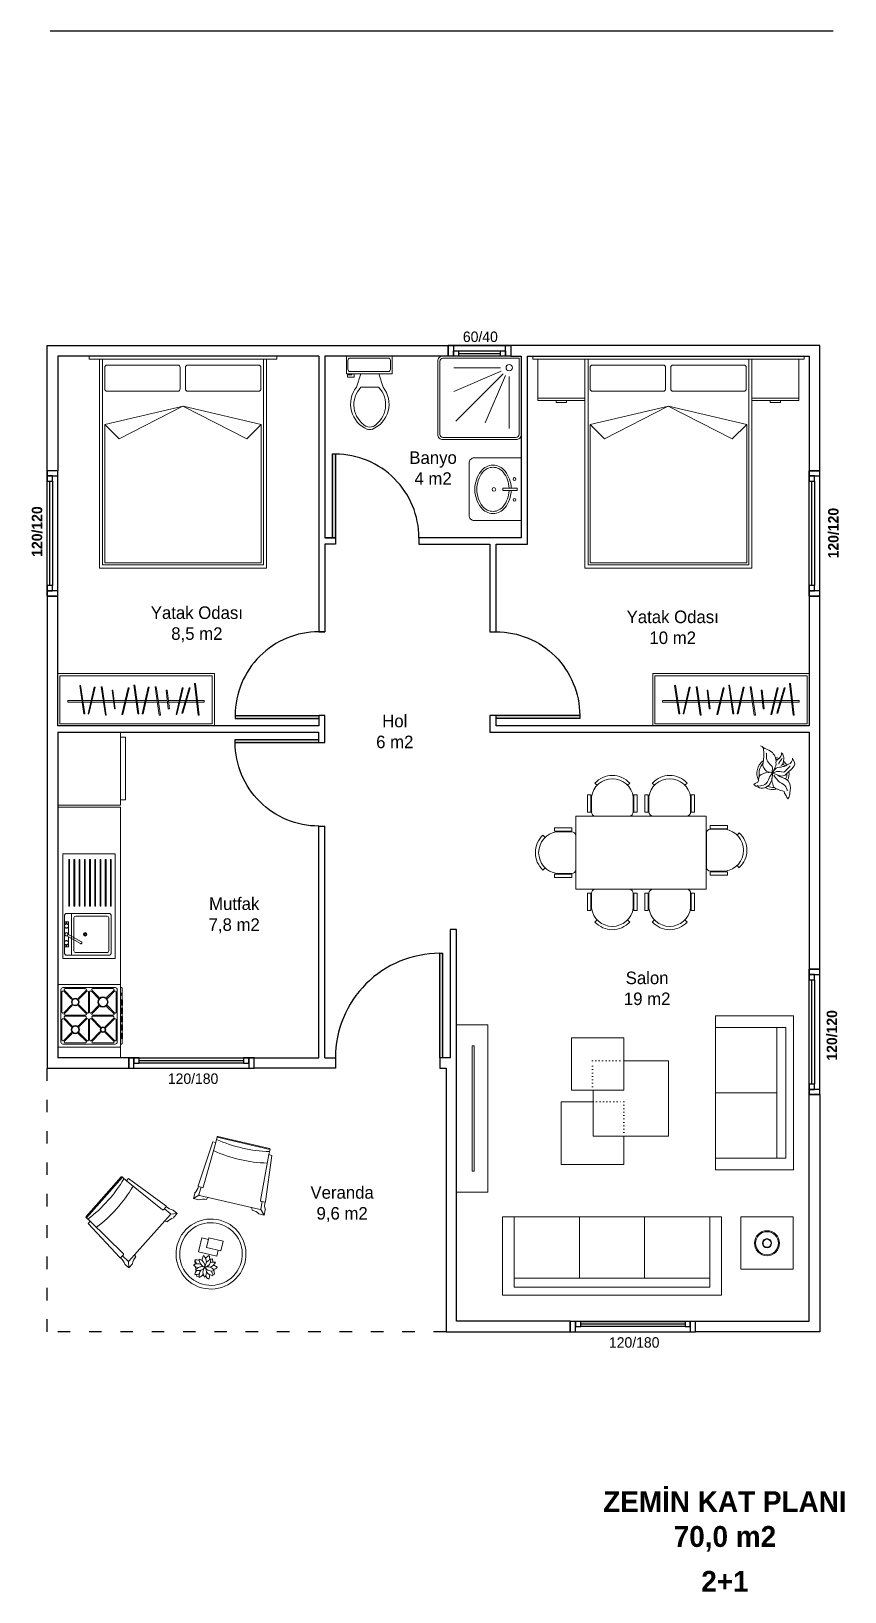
# Model space of a CAD drawing. Header units: metres. Extents: x 11927 to 12706, y 3742 to 5236.
import ezdxf

# ---------------------------------------------------------------- set-up
doc = ezdxf.new("R2010")
doc.units = ezdxf.units.M
doc.linetypes.add('ACAD_ISO03W100', pattern=[30, 12, -18])
doc.linetypes.add('DOT2', pattern=[3.175, 0, -3.175])
doc.layers.add('Kapı', color=154, linetype='Continuous', true_color=0x0c4697)
doc.layers.add('Pencere', color=141, linetype='Continuous')
doc.layers.add('Veranda', color=31, linetype='Continuous')
doc.layers.add('tefris', color=8, linetype='Continuous', lineweight=5)
doc.layers.add('tefriş', color=8, linetype='Continuous', lineweight=0)

msp = doc.modelspace()

# ---------------------------------------------------------------- texts
for s, width, insert, char_height, attachment_point in [('\\pxqc;{\\fFranklin Gothic Medium Cond|b0|i0|c162|p34;6\\fFranklin Gothic Medium Cond|b0|i0|c0|p34;0/\\fFranklin Gothic Medium Cond|b0|i0|c162|p34;4\\fFranklin Gothic Medium Cond|b0|i0|c0|p34;0}', 54.288, (12384.1, 4937.9), 10, 9), ('\\pxqc;Banyo\\P4 m2', 496.116, (12063.6, 4833.3), 12, 1), ('\\pxqc;Yatak Odası\\P8,5 m2', 496.116, (11837.3, 4684.9), 12, 1), ('\\pxqc;Yatak Odası\\P10 m2', 496.116, (12293.2, 4680.9), 12, 1), ('\\pxqc;Hol\\P6 m2', 51.298, (12249.3, 4581.2), 12, 1), ('\\pxqc;Mutfak\\P7,8 m2', 108.088, (12067.1, 4406.3), 12, 1), ('\\pxqc;Salon\\P19 m2', 108.088, (12462.7, 4335.3), 12, 1), ('\\pxqc;{\\fFranklin Gothic Medium Cond|b0|i0|c0|p34;120/180}', 54.288, (12054.6, 4237.8), 10, 1), ('\\pxqc;Veranda\\P9,6 m2', 147.072, (12151, 4129.9), 12, 1), ('\\pxqc;{\\fFranklin Gothic Medium Cond|b0|i0|c0|p34;120/180}', 54.288, (12477.2, 3985.3), 10, 1), ('\\pxqc;{\\fFranklin Gothic Medium Cond|b1|i0|c162|p34;ZEMİN KAT PLANI \\P70,0 m2}', 496.116, (12343.2, 3837.9), 20, 1), ('\\pxqc;{\\fFranklin Gothic Medium Cond|b1|i0|c162|p34;\\C252;\\c9999763;2+1}', 496.116, (12343.2, 3761.6), 20, 1)]:
    msp.add_mtext_dynamic_manual_height_columns(s, width=width, gutter_width=12.5, heights=[0], dxfattribs=dict(insert=insert, char_height=char_height, attachment_point=attachment_point))
at = {"char_height": 10, "attachment_point": 9, "rotation": 90}
for insert in [(11937.5, 4783.7), (12700.4, 4782.2), (12699, 4301.4)]:
    msp.add_mtext_dynamic_manual_height_columns('\\pxqc;{\\fFranklin Gothic Medium Cond|b1|i0|c0|p34;120/1\\fFranklin Gothic Medium Cond|b1|i0|c162|p34;2\\fFranklin Gothic Medium Cond|b1|i0|c0|p34;0}', width=54.288, gutter_width=12.5, heights=[0], dxfattribs=dict(at, insert=insert))

# ---------------------------------------------------------------- blocks, each defined once
blk = doc.blocks.new('fewfe-flat-1')
at = {"layer": 'tefriş'}
for p, q in [((-19.5, 20.3), (-19.5, -20.3)), ((6.2, 30), (-14.8, 30)), ((-14.8, 30), (-14.8, 26)), ((-14.8, 26), (6.2, 26)), ((3.5, 25.3), (-14.5, 25.3)), ((6.2, 26), (6.2, 30)), ((17.7, 18.4), (20.3, 21.1)), ((17.7, -18.4), (20.3, -21.1)), ((-14.8, -26), (6.2, -26)), ((-14.8, -30), (-14.8, -26)), ((6.2, -30), (-14.8, -30)), ((-14.5, -25.3), (-7.9, -25.3)), ((-7.9, -25.3), (3.5, -25.3)), ((6.2, -26), (6.2, -30))]:
    blk.add_line(p, q, dxfattribs=at)
for centre, radius, start, end in [((-14.5, 20.3), 5, 90, 180), ((0, 0), 25.5, 277.8799, 82.1201), ((0.9, 0), 28.6, 312.6634, 47.3366), ((-14.5, -20.3), 5, 180, 270)]:
    blk.add_arc(centre, radius, start, end, dxfattribs=at)
blk = doc.blocks.new('tyhthtyhşpoş')
at = {"layer": 'tefriş', "linetype": 'Continuous'}
for p, q in [((6913.9, 6145.3), (6913.9, 6212.8)), ((6976.4, 6154.1), (6976.4, 6212.8)), ((7038.9, 6154.1), (7038.9, 6212.8)), ((7101.4, 6212.8), (7101.4, 6145.3)), ((7101.4, 6154.1), (6913.9, 6154.1)), ((7101.4, 6145.3), (6913.9, 6145.3))]:
    blk.add_line(p, q, dxfattribs=at)
blk.add_lwpolyline([(7112.7, 6212.8), (7112.7, 6137.8), (6902.7, 6137.8), (6902.7, 6212.8)], close=True, dxfattribs=at)
blk = doc.blocks.new('tyhjkooşp')
at = {"layer": 'tefris'}
blk.add_lwpolyline([(7131.2, 6162.8), (7131.2, 6212.8), (7181.2, 6212.8), (7181.2, 6162.8), (7131.2, 6162.8)], dxfattribs=at)
for radius in [12, 11, 4.35, 3.85]:
    blk.add_circle((7156.2, 6187.5), radius, dxfattribs=at)
blk = doc.blocks.new('saksı masa')
at = {"lineweight": 0, "elevation": 51}
for points in [[(42694.8, -80314.2), (42694.8, -80310.9), (42697.5, -80310.9)], [(42704.7, -80310.9), (42705.4, -80310.9)], [(42707.5, -80310.9), (42707.7, -80310.9)], [(42711.4, -80310.9), (42711.8, -80310.9), (42711.8, -80314.1)], [(42694.8, -80321.8), (42694.8, -80321.2)], [(42696.5, -80325.8), (42694.8, -80325.8), (42694.8, -80322.4)], [(42706.8, -80325.8), (42705.2, -80325.8)], [(42711.8, -80323.9), (42711.8, -80325.8), (42709.5, -80325.8)], [(42711.8, -80316.5), (42711.8, -80319.2)], [(42711.8, -80319.9), (42711.8, -80320.9)]]:
    blk.add_lwpolyline(points, dxfattribs=at)
at = {"linetype": 'ByBlock', "lineweight": 0}
for centre, radius, start, end in [((42703.6, -80310.8, 51), 7.29, 183.7527, 264.9553), ((42695.1, -80319.1, 51), 7.91, 7.4841, 81.2239), ((42704.6, -80309.9, 51), 7.21, 160.7524, 194.4914), ((42693.4, -80318.2, 51), 11.6, 46.6486, 67.7895), ((42709.5, -80312.5, 51), 8.58, 139.3987, 188.8676), ((42710.1, -80316.5, 51), 7.29, 111.7527, 192.9553), ((42695.5, -80312.5, 51), 9.31, 6.5068, 36.8699), ((42699.6, -80311, 51), 7.91, 295.4841, 9.2239), ((42711.3, -80317.1, 51), 7.21, 88.7524, 122.4914), ((42700, -80309, 51), 11.6, 334.6486, 355.7895), ((42700.1, -80327.2, 51), 11.6, 118.6486, 139.7895), ((42695.6, -80314, 51), 7.21, 232.7524, 266.4914), ((42695.4, -80323.5, 51), 9.31, 78.5069, 108.8699), ((42699.7, -80310.2, 51), 8.58, 211.3987, 260.8676), ((42701.5, -80325.9, 51), 7.91, 79.4841, 153.2239), ((42696.3, -80315.3, 51), 7.29, 255.7527, 336.9553), ((42705.7, -80327, 51), 9.31, 150.5068, 180.8699), ((42694.4, -80318.8, 51), 8.58, 283.3987, 332.8676), ((42710.7, -80323.7, 51), 11.6, 190.6486, 211.7895), ((42696.8, -80323.8, 51), 7.21, 304.7524, 338.4914), ((42709.9, -80321.9, 51), 7.91, 151.4841, 225.2239), ((42706.7, -80324.4, 51), 7.29, 39.7527, 120.9553), ((42708.7, -80312.7, 51), 7.91, 223.4841, 297.2239), ((42698.2, -80323.6, 51), 7.29, 327.7527, 48.9553), ((42712.3, -80318.3, 51), 9.31, 222.5069, 252.8699), ((42710.3, -80322.6, 51), 8.58, 67.3987, 116.8676), ((42701, -80326.5, 51), 8.58, 355.3987, 44.8676), ((42710.7, -80312.4, 51), 11.6, 262.6486, 283.7895), ((42706, -80309.3, 51), 9.31, 294.5068, 324.8699), ((42706.5, -80325.7, 51), 7.21, 16.7524, 50.4914)]:
    blk.add_arc(centre, radius, start, end, dxfattribs=at)
blk = doc.blocks.new('sdkg')
at = {"lineweight": 0}
blk.add_lwpolyline([(-25200.4, 766.3), (-25206, 765), (-25210.2, 782.6), (-25196.9, 785.8), (-25195.4, 779.3)], dxfattribs=at)
blk.add_lwpolyline([(-25203.1, 777.5), (-25193.7, 779.7), (-25190.4, 766), (-25199.8, 763.7)], close=True, dxfattribs=at)
for major_axis in [(23.7, -23.7), (21.2, -21.2)]:
    blk.add_ellipse((-25206.7, 770.8), major_axis=major_axis, ratio=1, start_param=0.785398, end_param=7.068583, dxfattribs=at)
at = {"lineweight": 0, "xscale": -1, "rotation": 304.2121771615189}
blk.add_blockref('saksı masa', (65209.5, 10616.1, -51), dxfattribs=at)
blk = doc.blocks.new('thytyhyth')
at = {"layer": 'tefris', "extrusion": (0, 0, -1)}
for p, q in [((6625.3, 6337.1), (6611.2, 6294.9)), ((6625.3, 6337.1), (6611.2, 6294.9)), ((6628.2, 6336.4), (6616, 6293.6)), ((6628.2, 6336.4), (6616, 6293.6)), ((6628.2, 6336.4), (6625.3, 6337.1)), ((6628.2, 6336.4), (6625.3, 6337.1)), ((6628.2, 6336.4), (6629.4, 6341.7)), ((6628.2, 6336.4), (6629.4, 6341.7)), ((6680, 6329.5), (6629.3, 6341.3)), ((6680, 6329.5), (6629.3, 6341.3)), ((6679.6, 6330.6), (6630.1, 6342.1)), ((6679.6, 6330.6), (6630.1, 6342.1)), ((6678.8, 6324.7), (6670.9, 6280.9)), ((6678.8, 6324.7), (6670.9, 6280.9)), ((6681.8, 6324), (6675.8, 6279.8)), ((6681.8, 6324), (6675.8, 6279.8)), ((6678.8, 6324.7), (6680.1, 6329.9)), ((6678.8, 6324.7), (6680.1, 6329.9)), ((6678.8, 6324.7), (6681.8, 6324)), ((6678.8, 6324.7), (6681.8, 6324)), ((6503.8, 6265.4), (6537.6, 6303.3)), ((6503.8, 6265.4), (6537.6, 6303.3)), ((6504.1, 6264.2), (6538.7, 6303.1)), ((6504.1, 6264.2), (6538.7, 6303.1)), ((6542.4, 6299.7), (6538.4, 6303.3)), ((6542.4, 6299.7), (6538.4, 6303.3)), ((6542.4, 6299.7), (6544.4, 6302)), ((6542.4, 6299.7), (6544.4, 6302)), ((6542.4, 6299.7), (6577.1, 6271.8)), ((6542.4, 6299.7), (6577.1, 6271.8)), ((6544.4, 6302), (6580.3, 6275.6)), ((6544.4, 6302), (6580.3, 6275.6)), ((6611.6, 6294.1), (6615.3, 6293.2)), ((6611.6, 6294.1), (6615.3, 6293.2)), ((6614, 6293.5), (6612, 6286.4)), ((6614, 6293.5), (6612, 6286.4)), ((6580.4, 6274.7), (6577.9, 6271.9)), ((6580.4, 6274.7), (6577.9, 6271.9)), ((6606.7, 6282.6), (6607.9, 6287.6)), ((6606.7, 6282.6), (6607.9, 6287.6)), ((6612, 6286), (6606.7, 6282.6)), ((6612, 6286), (6606.7, 6282.6)), ((6606.7, 6282.6), (6611.7, 6281.5)), ((6606.7, 6282.6), (6611.7, 6281.5)), ((6612.4, 6285.7), (6670.6, 6272.2)), ((6612.4, 6285.7), (6670.6, 6272.2)), ((6672.6, 6279.9), (6671.3, 6272.6)), ((6672.6, 6279.9), (6671.3, 6272.6)), ((6675.1, 6279.3), (6671.4, 6280.2)), ((6675.1, 6279.3), (6671.4, 6280.2)), ((6507.8, 6260.9), (6503.8, 6264.5)), ((6507.8, 6260.9), (6503.8, 6264.5)), ((6507.8, 6260.9), (6505.9, 6258.7)), ((6507.8, 6260.9), (6505.9, 6258.7)), ((6507.8, 6260.9), (6539.6, 6229.7)), ((6507.8, 6260.9), (6539.6, 6229.7)), ((6584.6, 6267.4), (6544.9, 6222.8)), ((6584.6, 6267.4), (6544.9, 6222.8)), ((6578.8, 6272.9), (6584.5, 6268.2)), ((6578.8, 6272.9), (6584.5, 6268.2)), ((6584.7, 6267.8), (6591, 6268.2)), ((6584.7, 6267.8), (6591, 6268.2)), ((6591, 6268.2), (6587.2, 6271.6)), ((6591, 6268.2), (6587.2, 6271.6)), ((6591, 6268.2), (6587.6, 6264.4)), ((6591, 6268.2), (6587.6, 6264.4)), ((6674.4, 6266.9), (6669.4, 6268.1)), ((6674.4, 6266.9), (6669.4, 6268.1)), ((6671.1, 6272.2), (6674.4, 6266.9)), ((6671.1, 6272.2), (6674.4, 6266.9)), ((6674.4, 6266.9), (6675.5, 6271.9)), ((6674.4, 6266.9), (6675.5, 6271.9)), ((6505.9, 6258.7), (6536.2, 6226.1)), ((6505.9, 6258.7), (6536.2, 6226.1)), ((6537.1, 6226.1), (6539.6, 6228.9)), ((6537.1, 6226.1), (6539.6, 6228.9)), ((6538.7, 6227.9), (6544, 6222.7)), ((6538.7, 6227.9), (6544, 6222.7)), ((6544.8, 6216.3), (6541, 6219.7)), ((6544.8, 6216.3), (6541, 6219.7)), ((6544.4, 6222.6), (6544.8, 6216.3)), ((6544.4, 6222.6), (6544.8, 6216.3)), ((6544.8, 6216.3), (6548.2, 6220.1)), ((6544.8, 6216.3), (6548.2, 6220.1))]:
    blk.add_line(p, q, dxfattribs=at)
for centre, radius, start, end in [((-6683.7, 6460.6), 133.1, 271.814, 294.342), ((-6683.7, 6460.6), 133.1, 271.814, 294.342), ((-6630, 6341.5), 0.6, 13.078, 103.078), ((-6630, 6341.5), 0.6, 13.078, 103.078), ((-6681.2, 6449.6), 133.1, 271.6332, 294.5228), ((-6681.2, 6449.6), 133.1, 271.6332, 294.5228), ((-6679.5, 6330.1), 0.6, 103.078, 193.078), ((-6679.5, 6330.1), 0.6, 103.078, 193.078), ((-6425.4, 6369.2), 133.1, 210.4292, 232.9573), ((-6425.4, 6369.2), 133.1, 210.4292, 232.9573), ((-6433.9, 6361.6), 133.1, 210.2484, 233.1381), ((-6433.9, 6361.6), 133.1, 210.2484, 233.1381), ((-6538, 6302.9), 0.6, 41.6933, 131.6933), ((-6538, 6302.9), 0.6, 41.6933, 131.6933), ((-6597.6, 6297.5), 14.2, 193.5555, 223.795), ((-6597.6, 6297.5), 14.2, 193.5555, 223.795), ((-6611.7, 6294.7), 0.6, 283.078, 18.4633), ((-6611.7, 6294.7), 0.6, 283.078, 18.4633), ((-6615.4, 6293.8), 0.6, 195.9303, 283.078), ((-6615.4, 6293.8), 0.6, 195.9303, 283.078), ((-6580, 6275.1), 0.6, 126.308, 221.6933), ((-6580, 6275.1), 0.6, 126.308, 221.6933), ((-6589.9, 6285.6), 14.2, 280.9763, 311.2158), ((-6589.9, 6285.6), 14.2, 280.9763, 311.2158), ((-6616, 6267.9), 14.2, 72.3611, 102.6005), ((-6616, 6267.9), 14.2, 72.3611, 102.6005), ((-6612.6, 6286.3), 0.6, 283.078, 15.9303), ((-6612.6, 6286.3), 0.6, 283.078, 15.9303), ((-6621.8, 6280.8), 2.91, 21.1105, 78.8701), ((-6621.8, 6280.8), 2.91, 21.1105, 78.8701), ((-6671.5, 6280.8), 0.6, 283.078, 10.2257), ((-6671.5, 6280.8), 0.6, 283.078, 10.2257), ((-6689.1, 6276.2), 14.2, 342.3611, 12.6005), ((-6689.1, 6276.2), 14.2, 342.3611, 12.6005), ((-6675.2, 6279.9), 0.6, 187.6928, 283.078), ((-6675.2, 6279.9), 0.6, 187.6928, 283.078), ((-6504.2, 6265), 0.6, 311.6933, 41.6933), ((-6504.2, 6265), 0.6, 311.6933, 41.6933), ((-6577.5, 6272.3), 0.6, 221.6933, 308.8409), ((-6577.5, 6272.3), 0.6, 221.6933, 308.8409), ((-6579.7, 6258), 2.91, 65.9012, 123.6608), ((-6579.7, 6258), 2.91, 65.9012, 123.6608), ((-6591.9, 6250.8), 14.2, 42.1708, 72.4102), ((-6591.9, 6250.8), 14.2, 42.1708, 72.4102), ((-6584.1, 6267.8), 0.6, 128.8409, 221.6933), ((-6584.1, 6267.8), 0.6, 128.8409, 221.6933), ((-6660, 6271.9), 2.91, 127.286, 185.0455), ((-6660, 6271.9), 2.91, 127.286, 185.0455), ((-6659.6, 6257.8), 14.2, 103.5555, 133.795), ((-6659.6, 6257.8), 14.2, 103.5555, 133.795), ((-6670.7, 6272.7), 0.6, 190.2257, 283.078), ((-6670.7, 6272.7), 0.6, 190.2257, 283.078), ((-6539.1, 6229.3), 0.6, 134.5456, 221.6933), ((-6539.1, 6229.3), 0.6, 134.5456, 221.6933), ((-6536.6, 6226.5), 0.6, 221.6933, 317.0785), ((-6536.6, 6226.5), 0.6, 221.6933, 317.0785), ((-6527.4, 6215.4), 14.2, 132.1708, 162.4102), ((-6527.4, 6215.4), 14.2, 132.1708, 162.4102), ((-6544.4, 6223.2), 0.6, 221.6933, 314.5456), ((-6544.4, 6223.2), 0.6, 221.6933, 314.5456), ((-6562.1, 6217.4), 14.2, 10.9763, 41.2158), ((-6562.1, 6217.4), 14.2, 10.9763, 41.2158), ((-6553.6, 6228.7), 2.91, 319.7258, 17.4853), ((-6553.6, 6228.7), 2.91, 319.7258, 17.4853)]:
    blk.add_arc(centre, radius, start, end, dxfattribs=at)
at = {"layer": 'tefris', "rotation": 62.92761273598358}
blk.add_blockref('sdkg', (18781.8, 28323.6), dxfattribs=at)
blk = doc.blocks.new('RFSF')
for p, q in [((-10764.3, -3549.5), (-10764.3, -3539.5)), ((-10644.3, -3549.5), (-10644.3, -3539.5))]:
    blk.add_line(p, q)
at = {"layer": 'Pencere'}
for p, q in [((-10754.3, -3539.5), (-10654.3, -3539.5)), ((-10759.3, -3549.5), (-10649.3, -3549.5)), ((-10754.3, -3542), (-10654.3, -3542)), ((-10654.3, -3544.5), (-10754.3, -3544.5))]:
    blk.add_line(p, q, dxfattribs=at)
for points in [[(-10764.3, -3549.5), (-10759.3, -3549.5), (-10759.3, -3539.5), (-10764.3, -3539.5), (-10764.3, -3549.5)], [(-10759.3, -3539.5), (-10759.3, -3544.5), (-10754.3, -3544.5), (-10754.3, -3539.5), (-10759.3, -3539.5)], [(-10654.3, -3539.5), (-10654.3, -3544.5), (-10649.3, -3544.5), (-10649.3, -3539.5), (-10654.3, -3539.5)], [(-10649.3, -3549.5), (-10644.3, -3549.5), (-10644.3, -3539.5), (-10649.3, -3539.5), (-10649.3, -3549.5)]]:
    blk.add_lwpolyline(points, dxfattribs=at)
blk = doc.blocks.new('rt2h2h2ythty')
at = {"layer": 'Pencere'}
for p, q in [((4849.9, 5530.2), (4899.9, 5530.2)), ((4854.9, 5525.2), (4894.9, 5525.2)), ((4854.9, 5522.7), (4894.9, 5522.7)), ((4894.9, 5520.2), (4854.9, 5520.2))]:
    blk.add_line(p, q, dxfattribs=at)
for points in [[(4844.9, 5530.2), (4849.9, 5530.2), (4849.9, 5520.2), (4844.9, 5520.2), (4844.9, 5530.2)], [(4899.9, 5530.2), (4904.9, 5530.2), (4904.9, 5520.2), (4899.9, 5520.2), (4899.9, 5530.2)], [(4849.9, 5520.2), (4849.9, 5525.2), (4854.9, 5525.2), (4854.9, 5520.2), (4849.9, 5520.2)], [(4894.9, 5520.2), (4894.9, 5525.2), (4899.9, 5525.2), (4899.9, 5520.2), (4894.9, 5520.2)]]:
    blk.add_lwpolyline(points, dxfattribs=at)

# ---------------------------------------------------------------- hatches: boundary and pattern name
at = {"layer": 'Kapı', "transparency": 33554636}
h = msp.add_hatch(color=256, dxfattribs=at)
h.dxf.hatch_style = 1
h.paths.add_polyline_path([(12202.1, 4580.6), (12122.1, 4580.6), (12122.1, 4577.6), (12202.1, 4577.6)])
h.paths.add_polyline_path([(12202.1, 4557.6), (12122.1, 4557.6), (12122.1, 4554.6), (12202.1, 4554.6)])
h.paths.add_polyline_path([(12452.1, 4580.6), (12372.1, 4580.6), (12372.1, 4577.6), (12452.1, 4577.6)])
h.paths.add_polyline_path([(12321.1, 4352.8), (12318.1, 4352.8), (12318.1, 4252.8), (12321.1, 4252.8)])
h.paths.add_polyline_path([(12218.1, 4830.6), (12215.1, 4830.6), (12215.1, 4750.6), (12218.1, 4750.6)])

# ---------------------------------------------------------------- linework, layer by layer
for p, q in [((12695, 5235.5), (11944.8, 5235.5)), ((11942.1, 4814.8), (11942.1, 4934.6)), ((11942.1, 4934.6), (12326.1, 4934.6)), ((12326.1, 4934.6), (12326.1, 4924.6)), ((12386.1, 4934.6), (12326.1, 4934.6)), ((12202.1, 4924.6), (11952.1, 4924.6)), ((11952.1, 4924.6), (11952.1, 4814.8)), ((12202.1, 4924.6), (12202.1, 4660.6)), ((12208.1, 4924.6), (12208.1, 4750.6)), ((12326.1, 4924.6), (12208.1, 4924.6)), ((12208.1, 4924.6), (12208.1, 4750.6)), ((12386.1, 4924.6), (12326.1, 4924.6)), ((11952.1, 4814.8), (11942.1, 4814.8)), ((11942.1, 4694.8), (11942.1, 4814.8)), ((11952.1, 4694.8), (11952.1, 4814.8)), ((12672.1, 4694.8), (12672.1, 4814.8)), ((12682.1, 4694.8), (12682.1, 4814.8)), ((12218.1, 4750.6), (12208.1, 4750.6)), ((12208.1, 4750.6), (12218.1, 4750.6)), ((12208.1, 4744.6), (12208.1, 4660.6)), ((12218.1, 4744.6), (12208.1, 4744.6)), ((12218.1, 4744.6), (12208.1, 4744.6)), ((12208.1, 4744.6), (12208.1, 4660.6)), ((12218.1, 4750.6), (12218.1, 4744.6)), ((12218.1, 4750.6), (12218.1, 4744.6)), ((11952.1, 4694.8), (11942.1, 4694.8)), ((11942.1, 4694.8), (11942.1, 4242.8)), ((11952.1, 4570.6), (11952.1, 4694.8)), ((12682.1, 4694.8), (12672.1, 4694.8)), ((12672.1, 4694.8), (12672.1, 4570.6)), ((12682.1, 4570.6), (12682.1, 4694.8)), ((12202.1, 4660.6), (12208.1, 4660.6)), ((12208.1, 4660.6), (12202.1, 4660.6)), ((12208.1, 4580.6), (12202.1, 4580.6)), ((12202.1, 4580.6), (12202.1, 4570.6)), ((12208.1, 4570.6), (12208.1, 4580.6)), ((12372.1, 4580.6), (12366.1, 4580.6)), ((12366.1, 4580.6), (12366.1, 4570.6)), ((12372.1, 4570.6), (12372.1, 4580.6)), ((12202.1, 4570.6), (11952.1, 4570.6)), ((11952.1, 4564.6), (12202.1, 4564.6)), ((12202.1, 4554.6), (12202.1, 4564.6)), ((12208.1, 4554.6), (12208.1, 4570.6)), ((12366.1, 4570.6), (12366.1, 4564.6)), ((12366.1, 4564.6), (12672.1, 4564.6)), ((12672.1, 4570.6), (12372.1, 4570.6)), ((12672.1, 4564.6), (12672.1, 4337.6)), ((12682.1, 4337.6), (12682.1, 4570.6)), ((12202.1, 4554.6), (12208.1, 4554.6)), ((12202.1, 4252.8), (12202.1, 4474.6)), ((12202.1, 4474.6), (12208.1, 4474.6)), ((12208.1, 4252.8), (12208.1, 4474.6)), ((12672.1, 4337.6), (12682.1, 4337.6)), ((12672.1, 4217.6), (12672.1, 4337.6)), ((12682.1, 4217.6), (12682.1, 4337.6)), ((11942.1, 4242.8), (12020.1, 4242.8)), ((12020.1, 4252.8), (11952.1, 4252.8)), ((12020.1, 4242.8), (12020.1, 4252.8)), ((12020.1, 4252.8), (12140.1, 4252.8)), ((12020.1, 4242.8), (12140.1, 4242.8)), ((12443.1, 4000.6), (12563.1, 4000.6)), ((12443.1, 3990.6), (12563.1, 3990.6))]:
    msp.add_line(p, q)
for points in [[(12682.1, 4814.8), (12682.1, 4934.6), (12386.1, 4934.6), (12386.1, 4924.6), (12396.1, 4924.6), (12396.1, 4750.6), (12298.1, 4750.6), (12298.1, 4744.6), (12366.1, 4744.6), (12366.1, 4660.6), (12372.1, 4660.6), (12372.1, 4744.6), (12402.1, 4744.6), (12402.1, 4924.6), (12672.1, 4924.6), (12672.1, 4814.8), (12682.1, 4814.8)], [(11952.1, 4564.6), (11952.1, 4252.8)], [(12140.1, 4252.8), (12202.1, 4252.8)], [(12208.1, 4252.8), (12218.1, 4252.8), (12218.1, 4242.8), (12140.1, 4242.8), (12140.1, 4252.8)], [(12563.1, 4000.6), (12672.1, 4000.6), (12672.1, 4217.6), (12682.1, 4217.6), (12682.1, 3990.6), (12563.1, 3990.6), (12563.1, 4000.6)]]:
    msp.add_lwpolyline(points)
msp.add_lwpolyline([(12324.1, 3990.6), (12443.1, 3990.6), (12443.1, 4000.6), (12334.1, 4000.6), (12334.1, 4315.6), (12334.1, 4375.6), (12328.1, 4375.6), (12328.1, 4252.8), (12318.1, 4252.8), (12318.1, 4242.8), (12324.1, 4242.8)], close=True)
at = {"layer": 'Kapı'}
for p, q in [((12218.1, 4830.6), (12215.1, 4830.6)), ((12122.1, 4580.6), (12122.1, 4577.6)), ((12452.1, 4580.6), (12452.1, 4577.6)), ((12122.1, 4554.6), (12122.1, 4557.6)), ((12318.1, 4352.8), (12321.1, 4352.8))]:
    msp.add_line(p, q, dxfattribs=at)
for points in [[(12215.1, 4830.6), (12215.1, 4750.6)], [(12122.1, 4577.6), (12202.1, 4577.6)], [(12452.1, 4577.6), (12372.1, 4577.6)], [(12122.1, 4557.6), (12202.1, 4557.6)], [(12321.1, 4252.8), (12321.1, 4352.8)]]:
    msp.add_lwpolyline(points, dxfattribs=at)
for points in [[(12298.1, 4750.6, 0.414214), (12218.1, 4830.6), (12218.1, 4750.6)], [(12202.1, 4660.6, 0.414214), (12122.1, 4580.6), (12202.1, 4580.6)], [(12372.1, 4660.6, -0.414214), (12452.1, 4580.6), (12372.1, 4580.6)], [(12202.1, 4474.6, -0.414214), (12122.1, 4554.6), (12202.1, 4554.6)], [(12318.1, 4252.8), (12318.1, 4352.8, 0.414214), (12218.1, 4252.8)]]:
    msp.add_lwpolyline(points, format="xyb", dxfattribs=at)
at = {"layer": 'tefris'}
for p, q in [((12067.1, 4916), (11999.4, 4916)), ((12144.4, 4916), (12076.6, 4916)), ((12270.8, 4911.9), (12270.8, 4920.4)), ((12532.1, 4916), (12464.4, 4916)), ((12609.4, 4916), (12541.6, 4916)), ((11997.1, 4913.7), (11997.1, 4893.2)), ((12069.4, 4893.2), (12069.4, 4913.7)), ((12074.4, 4913.7), (12074.4, 4893.2)), ((12146.6, 4893.2), (12146.6, 4913.7)), ((12229.6, 4906.5), (12233.9, 4906.5)), ((12229.6, 4904.4), (12229.6, 4906.5)), ((12236.1, 4904.4), (12229.6, 4904.4)), ((12233.9, 4906.5), (12233.9, 4907.6)), ((12236.1, 4907.6), (12236.1, 4904.4)), ((12242.5, 4907.6), (12238.2, 4894.7)), ((12259.6, 4907.6), (12263.9, 4894.7)), ((12462.1, 4913.7), (12462.1, 4893.2)), ((12534.4, 4893.2), (12534.4, 4913.7)), ((12539.4, 4913.7), (12539.4, 4893.2)), ((12611.6, 4893.2), (12611.6, 4913.7)), ((11999.4, 4891), (12067.1, 4891)), ((12076.6, 4891), (12144.4, 4891)), ((12259.6, 4894.7), (12242.5, 4894.7)), ((12464.4, 4891), (12532.1, 4891)), ((12541.6, 4891), (12609.4, 4891)), ((12072.2, 4876.7), (11997.1, 4859.1)), ((12071.8, 4876.6), (12011, 4845.2)), ((12133.2, 4845.2), (12071.8, 4876.6)), ((12147.1, 4859.1), (12072.2, 4876.7)), ((12434.6, 4880.1), (12439.6, 4880.1)), ((12537.2, 4876.7), (12462.1, 4859.1)), ((12536.8, 4876.6), (12476, 4845.2)), ((12598.2, 4845.2), (12536.8, 4876.6)), ((12612.1, 4859.1), (12537.2, 4876.7)), ((12639.6, 4880.1), (12644.6, 4880.1)), ((12011, 4845.2), (11997.1, 4859.1)), ((11997.1, 4859.1), (11997.1, 4726.6)), ((12147.1, 4859.1), (12133.2, 4845.2)), ((12147.1, 4726.6), (12147.1, 4859.1)), ((12476, 4845.2), (12462.1, 4859.1)), ((12462.1, 4859.1), (12462.1, 4726.6)), ((12612.1, 4859.1), (12598.2, 4845.2)), ((12612.1, 4726.6), (12612.1, 4859.1)), ((11997.1, 4726.6), (12147.1, 4726.6)), ((12462.1, 4726.6), (12612.1, 4726.6)), ((12658, 4535.4), (12656.1, 4539.5)), ((11957.1, 4448), (11958.1, 4448)), ((11957.1, 4348), (11957.1, 4448)), ((11957.1, 4448), (12007.1, 4448)), ((11962.6, 4397.9), (11962.6, 4442.6)), ((11962.6, 4442.6), (11963.4, 4442.6)), ((11963.4, 4442.6), (11963.4, 4397.9)), ((11967.6, 4397.9), (11967.6, 4442.6)), ((11967.6, 4442.6), (11968.4, 4442.6)), ((11968.4, 4442.6), (11968.4, 4397.9)), ((11972.6, 4397.9), (11972.6, 4442.6)), ((11972.6, 4442.6), (11973.4, 4442.6)), ((11973.4, 4442.6), (11973.4, 4397.9)), ((11977.6, 4397.9), (11977.6, 4442.6)), ((11977.6, 4442.6), (11978.4, 4442.6)), ((11978.4, 4442.6), (11978.4, 4397.9)), ((11982.6, 4397.9), (11982.6, 4442.6)), ((11982.6, 4442.6), (11983.4, 4442.6)), ((11983.4, 4442.6), (11983.4, 4397.9)), ((11987.6, 4397.9), (11987.6, 4442.6)), ((11987.6, 4442.6), (11988.4, 4442.6)), ((11988.4, 4442.6), (11988.4, 4397.9)), ((11992.6, 4397.9), (11992.6, 4442.6)), ((11992.6, 4442.6), (11993.4, 4442.6)), ((11993.4, 4442.6), (11993.4, 4397.9)), ((11997.6, 4397.9), (11997.6, 4442.6)), ((11997.6, 4442.6), (11998.4, 4442.6)), ((11998.4, 4442.6), (11998.4, 4397.9)), ((12002.6, 4397.9), (12002.6, 4442.6)), ((12002.6, 4442.6), (12003.4, 4442.6)), ((12003.4, 4442.6), (12003.4, 4397.9)), ((12007.1, 4448), (12007.1, 4348)), ((11963.4, 4397.9), (11962.6, 4397.9)), ((11968.4, 4397.9), (11967.6, 4397.9)), ((11973.4, 4397.9), (11972.6, 4397.9)), ((11978.4, 4397.9), (11977.6, 4397.9)), ((11983.4, 4397.9), (11982.6, 4397.9)), ((11988.4, 4397.9), (11987.6, 4397.9)), ((11993.4, 4397.9), (11992.6, 4397.9)), ((11998.4, 4397.9), (11997.6, 4397.9)), ((12003.4, 4397.9), (12002.6, 4397.9)), ((11958.4, 4388.5), (11958.4, 4353.5)), ((11962.4, 4383), (11958.4, 4383)), ((11958.4, 4383), (11958.4, 4359)), ((11959.9, 4380.8), (11959.9, 4382)), ((11959.9, 4382), (11960.9, 4382)), ((12000.9, 4391), (11960.9, 4391)), ((11960.9, 4382), (11960.9, 4380.8)), ((11962.4, 4371), (11962.4, 4383)), ((11965.1, 4391), (11965.1, 4351)), ((11967.6, 4386.8), (11967.6, 4355.1)), ((11999.3, 4388.5), (11969.3, 4388.5)), ((12000.9, 4355.1), (12000.9, 4386.8)), ((12003.4, 4353.5), (12003.4, 4388.5)), ((11973.8, 4362.1), (11960.9, 4369.5)), ((11961.9, 4371.3), (11974.8, 4363.8)), ((11962.4, 4359), (11962.4, 4368.7)), ((12007.1, 4348), (11957.1, 4348)), ((11958.4, 4359), (11962.4, 4359)), ((11959.9, 4361.1), (11959.9, 4360)), ((11959.9, 4360), (11960.9, 4360)), ((11960.9, 4360), (11960.9, 4361.1)), ((11960.9, 4351), (12000.9, 4351)), ((11969.3, 4353.5), (11999.3, 4353.5)), ((12007.1, 4348), (12007.1, 4349)), ((11952.1, 4322.5), (11952.6, 4323)), ((11952.1, 4263.5), (11952.1, 4322.5)), ((11952.6, 4323), (12011.6, 4323)), ((11955.1, 4268), (11955.1, 4318)), ((11957.1, 4320), (12007.1, 4320)), ((11959.2, 4319), (11978.5, 4319)), ((11985.7, 4319), (12005, 4319)), ((12009.1, 4268), (12009.1, 4318)), ((12011.6, 4323), (12012.1, 4322.5)), ((12012.1, 4263.5), (12012.1, 4322.5)), ((12012.1, 4320), (12013.2, 4320)), ((12013.7, 4319.5), (12013.2, 4320)), ((12013.7, 4308.3), (12013.7, 4319.5)), ((11956.1, 4296.6), (11956.1, 4315.8)), ((11965.3, 4309), (11957.8, 4316.5)), ((11965.3, 4303.4), (11957.8, 4295.9)), ((11966, 4309.7), (11958.5, 4317.3)), ((11966, 4302.7), (11958.5, 4295.2)), ((11966, 4309.7), (11965.3, 4309)), ((11966, 4302.7), (11965.3, 4303.4)), ((11979.2, 4317.3), (11971.7, 4309.7)), ((11972.4, 4309), (11971.7, 4309.7)), ((11972.4, 4303.4), (11971.7, 4302.7)), ((11979.2, 4295.2), (11971.7, 4302.7)), ((11979.9, 4316.5), (11972.4, 4309)), ((11979.9, 4295.9), (11972.4, 4303.4)), ((11981.6, 4296.6), (11981.6, 4315.8)), ((11982.6, 4296.6), (11982.6, 4315.8)), ((11991.1, 4309.7), (11984.3, 4316.5)), ((11984.3, 4295.9), (11991.1, 4302.7)), ((11991.8, 4310.5), (11985, 4317.3)), ((11991.1, 4309.7), (11991.8, 4310.5)), ((11991.8, 4302), (11991.1, 4302.7)), ((11998.9, 4310.5), (12005.7, 4317.3)), ((11999.6, 4309.7), (11998.9, 4310.5)), ((11998.9, 4302), (11999.6, 4302.7)), ((11999.6, 4309.7), (12006.4, 4316.5)), ((12006.4, 4295.9), (11999.6, 4302.7)), ((12008.1, 4296.6), (12008.1, 4315.8)), ((12012.1, 4314.8), (12013.2, 4314.8)), ((12012.1, 4312.8), (12013.2, 4312.8)), ((12012.1, 4308.3), (12014.1, 4308.3)), ((12012.1, 4303.3), (12014.1, 4303.3)), ((12012.6, 4303.3), (12012.6, 4308.3)), ((12013.1, 4303.3), (12013.1, 4308.3)), ((12013.2, 4312.8), (12013.2, 4314.8)), ((12013.7, 4300.3), (12013.7, 4303.3)), ((12014.1, 4303.3), (12014.1, 4308.3)), ((11956.1, 4270.1), (11956.1, 4289.3)), ((11957.8, 4290), (11965.3, 4282.5)), ((11958.5, 4290.8), (11966, 4283.2)), ((11959.2, 4293.5), (11978.5, 4293.5)), ((11959.2, 4292.5), (11978.5, 4292.5)), ((11971.7, 4283.2), (11979.2, 4290.8)), ((11972.4, 4282.5), (11979.9, 4290)), ((11981.6, 4270.1), (11981.6, 4289.3)), ((11982.6, 4270.1), (11982.6, 4289.3)), ((11992.5, 4281.8), (11984.3, 4290)), ((11985, 4295.2), (11991.8, 4302)), ((11993.2, 4282.5), (11985, 4290.8)), ((11985.7, 4293.5), (12005, 4293.5)), ((11985.7, 4292.5), (12005, 4292.5)), ((11997.5, 4282.5), (12005.7, 4290.8)), ((11998.2, 4281.8), (12006.4, 4290)), ((12005.7, 4295.2), (11998.9, 4302)), ((12008.1, 4270.1), (12008.1, 4289.3)), ((12012.1, 4300.3), (12014.1, 4300.3)), ((12012.1, 4295.3), (12014.1, 4295.3)), ((12012.1, 4292.3), (12014.1, 4292.3)), ((12012.6, 4295.3), (12012.6, 4300.3)), ((12012.6, 4287.3), (12012.6, 4292.3)), ((12013.1, 4295.3), (12013.1, 4300.3)), ((12013.1, 4287.3), (12013.1, 4292.3)), ((12013.7, 4292.3), (12013.7, 4295.3)), ((12014.1, 4295.3), (12014.1, 4300.3)), ((12014.1, 4287.3), (12014.1, 4292.3)), ((11957.8, 4269.4), (11965.3, 4276.9)), ((11958.5, 4268.7), (11966, 4276.2)), ((11965.3, 4282.5), (11966, 4283.2)), ((11965.3, 4276.9), (11966, 4276.2)), ((11971.7, 4283.2), (11972.4, 4282.5)), ((11971.7, 4276.2), (11972.4, 4276.9)), ((11971.7, 4276.2), (11979.2, 4268.7)), ((11972.4, 4276.9), (11979.9, 4269.4)), ((11984.3, 4269.4), (11992.5, 4277.6)), ((11985, 4268.7), (11993.2, 4276.9)), ((11992.5, 4281.8), (11993.2, 4282.5)), ((11993.2, 4276.9), (11992.5, 4277.6)), ((11998.2, 4281.8), (11997.5, 4282.5)), ((11997.5, 4276.9), (11998.2, 4277.6)), ((12005.7, 4268.7), (11997.5, 4276.9)), ((12006.4, 4269.4), (11998.2, 4277.6)), ((12012.1, 4287.3), (12014.1, 4287.3)), ((12012.1, 4284.3), (12014.1, 4284.3)), ((12012.1, 4279.3), (12014.1, 4279.3)), ((12012.1, 4276.3), (12014.1, 4276.3)), ((12012.6, 4279.3), (12012.6, 4284.3)), ((12012.6, 4271.3), (12012.6, 4276.3)), ((12013.1, 4279.3), (12013.1, 4284.3)), ((12013.1, 4271.3), (12013.1, 4276.3)), ((12013.7, 4284.3), (12013.7, 4287.3)), ((12013.7, 4276.3), (12013.7, 4279.3)), ((12014.1, 4279.3), (12014.1, 4284.3)), ((12014.1, 4271.3), (12014.1, 4276.3)), ((11952.1, 4263.5), (11952.6, 4263)), ((11952.6, 4263), (12011.6, 4263)), ((11957.1, 4266), (12007.1, 4266)), ((11959.2, 4267), (11978.5, 4267)), ((11985.7, 4267), (12005, 4267)), ((12012.1, 4263.5), (12011.6, 4263)), ((12012.1, 4271.3), (12014.1, 4271.3)), ((12012.1, 4266), (12013.2, 4266)), ((12013.2, 4266), (12013.7, 4266.5)), ((12013.7, 4266.5), (12013.7, 4271.3))]:
    msp.add_line(p, q, dxfattribs=at)
at = {"layer": 'tefris', "lineweight": 0, "ltscale": 50}
for p, q in [((11974, 4609.4), (11973.1, 4609.3)), ((11988, 4607.7), (11987.1, 4607.7)), ((11994.6, 4608), (11993.7, 4607.9)), ((12005, 4604.8), (12004.1, 4604.7)), ((12020.5, 4606.9), (12019.6, 4606.9)), ((12025.8, 4609.4), (12024.9, 4609.4)), ((12039.8, 4607.7), (12038.8, 4607.7)), ((12046.4, 4608), (12045.4, 4608)), ((12056.8, 4604.8), (12055.9, 4604.8)), ((12072.3, 4606.9), (12071.4, 4606.9)), ((12078.9, 4606.8), (12078, 4606.8)), ((12084, 4611.1), (12083.1, 4611)), ((12544, 4609.4), (12543.1, 4609.3)), ((12558, 4607.7), (12557.1, 4607.7)), ((12564.6, 4608), (12563.7, 4607.9)), ((12575, 4604.8), (12574.1, 4604.7)), ((12590.5, 4606.9), (12589.6, 4606.9)), ((12595.8, 4609.4), (12594.9, 4609.4)), ((12609.8, 4607.7), (12608.8, 4607.7)), ((12616.4, 4608), (12615.4, 4608)), ((12626.8, 4604.8), (12625.9, 4604.8)), ((12642.3, 4606.9), (12641.4, 4606.9)), ((12648.9, 4606.8), (12648, 4606.8)), ((12654, 4611.1), (12653.1, 4611)), ((12007.2, 4587), (12006.3, 4587)), ((12059, 4587), (12058, 4586.9)), ((12577.2, 4587), (12576.3, 4587)), ((12629, 4587), (12628, 4586.9)), ((11978, 4582.1), (11977.1, 4582.1)), ((11982, 4582.1), (11981.1, 4582.1)), ((11998.6, 4580.7), (11997.7, 4580.7)), ((12014.5, 4581.3), (12013.6, 4581.3)), ((12029.8, 4582.1), (12028.9, 4582.1)), ((12033.8, 4582.1), (12032.9, 4582.1)), ((12050.4, 4580.7), (12049.4, 4580.7)), ((12066.3, 4581.3), (12065.4, 4581.3)), ((12072, 4582.7), (12071.1, 4582.7)), ((12087.7, 4580.9), (12086.7, 4580.9)), ((12548, 4582.1), (12547.1, 4582.1)), ((12552, 4582.1), (12551.1, 4582.1)), ((12568.6, 4580.7), (12567.7, 4580.7)), ((12584.5, 4581.3), (12583.6, 4581.3)), ((12599.8, 4582.1), (12598.9, 4582.1)), ((12603.8, 4582.1), (12602.9, 4582.1)), ((12620.4, 4580.7), (12619.4, 4580.7)), ((12636.3, 4581.3), (12635.4, 4581.3)), ((12642, 4582.7), (12641.1, 4582.7)), ((12657.7, 4580.9), (12656.7, 4580.9))]:
    msp.add_line(p, q, dxfattribs=at)
at = {"layer": 'tefris', "lineweight": 0}
for p, q in [((11977.1, 4582.1), (11973.1, 4609.3)), ((11978, 4582.1), (11974, 4609.4)), ((11981.1, 4582.1), (11987.1, 4607.7)), ((11982, 4582.1), (11988, 4607.7)), ((11997.7, 4580.7), (11993.7, 4608)), ((11998.6, 4580.7), (11994.6, 4608)), ((12006.3, 4587), (12004.1, 4604.8)), ((12007.2, 4587), (12005, 4604.8)), ((12013.6, 4581.3), (12019.6, 4606.9)), ((12014.5, 4581.3), (12020.5, 4606.9)), ((12028.9, 4582.1), (12024.9, 4609.4)), ((12029.8, 4582.1), (12025.8, 4609.4)), ((12032.9, 4582.1), (12038.8, 4607.7)), ((12033.8, 4582.1), (12039.8, 4607.7)), ((12049.4, 4580.7), (12045.4, 4608)), ((12050.4, 4580.7), (12046.4, 4608)), ((12058, 4587), (12055.9, 4604.8)), ((12059, 4587), (12056.8, 4604.8)), ((12065.4, 4581.3), (12071.4, 4606.9)), ((12066.3, 4581.3), (12072.3, 4606.9)), ((12071.1, 4582.7), (12078, 4606.8)), ((12072, 4582.7), (12078.9, 4606.8)), ((12086.7, 4580.9), (12083.1, 4611.1)), ((12087.7, 4580.9), (12084, 4611.1)), ((12547.1, 4582.1), (12543.1, 4609.3)), ((12548, 4582.1), (12544, 4609.4)), ((12551.1, 4582.1), (12557.1, 4607.7)), ((12552, 4582.1), (12558, 4607.7)), ((12567.7, 4580.7), (12563.7, 4608)), ((12568.6, 4580.7), (12564.6, 4608)), ((12576.3, 4587), (12574.1, 4604.8)), ((12577.2, 4587), (12575, 4604.8)), ((12583.6, 4581.3), (12589.6, 4606.9)), ((12584.5, 4581.3), (12590.5, 4606.9)), ((12598.9, 4582.1), (12594.9, 4609.4)), ((12599.8, 4582.1), (12595.8, 4609.4)), ((12602.9, 4582.1), (12608.8, 4607.7)), ((12603.8, 4582.1), (12609.8, 4607.7)), ((12619.4, 4580.7), (12615.4, 4608)), ((12620.4, 4580.7), (12616.4, 4608)), ((12628, 4587), (12625.9, 4604.8)), ((12629, 4587), (12626.8, 4604.8)), ((12635.4, 4581.3), (12641.4, 4606.9)), ((12636.3, 4581.3), (12642.3, 4606.9)), ((12641.1, 4582.7), (12648, 4606.8)), ((12642, 4582.7), (12648.9, 4606.8)), ((12656.7, 4580.9), (12653.1, 4611.1)), ((12657.7, 4580.9), (12654, 4611.1)), ((12637.1, 4525.5), (12637.9, 4527.2)), ((12637.9, 4527.2), (12639.1, 4528.8)), ((12639.1, 4528.8), (12640.3, 4530)), ((12640.3, 4530), (12641.7, 4530.6)), ((12641.7, 4530.6), (12643.4, 4531)), ((12643.4, 4531), (12645.1, 4531.1)), ((12645.1, 4531.1), (12646.6, 4531.5)), ((12646.6, 4531.5), (12648, 4531.6)), ((12648, 4531.6), (12649.4, 4532.4)), ((12649.4, 4532.4), (12650.9, 4533.3)), ((12652.9, 4527.1), (12650.4, 4524.5)), ((12650.9, 4533.3), (12652.3, 4533.8)), ((12652.3, 4533.8), (12653.7, 4534.6)), ((12654.1, 4528.2), (12652.9, 4527.1)), ((12653.7, 4534.6), (12655.1, 4536)), ((12655.4, 4529.5), (12654.1, 4528.2)), ((12655.1, 4536), (12655.9, 4537.9)), ((12656.5, 4531), (12655.4, 4529.5)), ((12655.9, 4537.9), (12656.1, 4539.5)), ((12657.7, 4532.3), (12656.5, 4531)), ((12658.1, 4533.9), (12657.7, 4532.3)), ((12658, 4535.4), (12658.1, 4533.9)), ((12637.7, 4525.1), (12637.1, 4525.3)), ((12644.3, 4522.6), (12637.7, 4525.1)), ((12645.9, 4522.5), (12644.3, 4522.6)), ((12649, 4523.2), (12645.9, 4522.5)), ((12650.4, 4524.5), (12649, 4523.2))]:
    msp.add_line(p, q, dxfattribs=at)
at = {"layer": 'tefris', "ltscale": 0.05}
for p, q in [((11952.1, 4564.6), (11952.1, 4494.6)), ((12012.1, 4564.6), (11952.1, 4564.6)), ((12012.1, 4494.6), (12012.1, 4564.6)), ((12012.1, 4559.6), (12012.1, 4499.6)), ((12017.1, 4559.6), (12012.1, 4559.6)), ((12017.1, 4499.6), (12017.1, 4559.6)), ((11952.1, 4494.6), (12012.1, 4494.6))]:
    msp.add_line(p, q, dxfattribs=at)
at = {"layer": 'tefris', "ltscale": 50}
msp.add_line((12017.1, 4499.6), (12012.1, 4499.6), dxfattribs=at)
at = {"layer": 'tefris'}
for points in [[(11982.1, 4921.6), (12162.1, 4921.6), (12162.1, 4924.6), (11982.1, 4924.6)], [(11992.1, 4721.6), (12152.1, 4721.6), (12152.1, 4921.6), (11992.1, 4921.6)], [(12272.6, 4907.6), (12272.6, 4924.6), (12228.6, 4924.6), (12228.6, 4907.6)], [(12407.1, 4921.6), (12667.1, 4921.6), (12667.1, 4924.6), (12407.1, 4924.6)], [(12457.1, 4721.6), (12617.1, 4721.6), (12617.1, 4921.6), (12457.1, 4921.6)], [(12392.2, 4798), (12378.5, 4798), (12378.5, 4795.8), (12392.2, 4795.8)], [(11952.1, 4570.6), (12102.1, 4570.6), (12102.1, 4620.6), (11952.1, 4620.6)], [(11954.1, 4572.6), (12100.1, 4572.6), (12100.1, 4618.6), (11954.1, 4618.6)], [(12522.1, 4570.6), (12672.1, 4570.6), (12672.1, 4620.6), (12522.1, 4620.6)], [(12524.1, 4572.6), (12670.1, 4572.6), (12670.1, 4618.6), (12524.1, 4618.6)], [(12012.1, 4252.8), (12012.1, 4492.8), (11952.1, 4492.8), (11952.1, 4252.8)], [(12349.1, 4144.3), (12349.1, 4264.3), (12351.1, 4264.3), (12351.1, 4144.3)], [(12444.3, 4271.8), (12444.3, 4221.8), (12494.3, 4221.8), (12494.3, 4271.8)]]:
    msp.add_lwpolyline(points, close=True, dxfattribs=at)
for points in [[(11992.1, 4921.6), (11992.1, 4721.6), (12152.1, 4721.6), (12152.1, 4921.6)], [(11995.1, 4921.6), (11995.1, 4724.6), (12149.1, 4724.6), (12149.1, 4921.6)], [(12230.1, 4920.4), (12230.1, 4911.9)], [(12268.6, 4922.5), (12232.3, 4922.5)], [(12412.1, 4921.6), (12457.1, 4921.6), (12457.1, 4884.1), (12412.1, 4884.1), (12412.1, 4921.6)], [(12457.1, 4921.6), (12457.1, 4721.6), (12617.1, 4721.6), (12617.1, 4921.6)], [(12460.1, 4921.6), (12460.1, 4724.6), (12614.1, 4724.6), (12614.1, 4921.6)], [(12617.1, 4921.6), (12662.1, 4921.6), (12662.1, 4884.1), (12617.1, 4884.1), (12617.1, 4921.6)], [(12232.3, 4909.7), (12268.6, 4909.7)], [(12376.2, 4913.4), (12331.7, 4913.4)], [(12376.9, 4910.1), (12331.7, 4890.5)], [(12378.7, 4907.5), (12333.4, 4862.3)], [(12381.2, 4905.8), (12361.6, 4860.6)], [(12384.6, 4905.1), (12384.6, 4855.2)], [(12457.1, 4884.1), (12457.1, 4882.1), (12412.1, 4882.1), (12412.1, 4884.1)], [(12434.6, 4880.1), (12429.6, 4880.1), (12429.6, 4882.1)], [(12439.6, 4880.1), (12439.6, 4882.1)], [(12662.1, 4884.1), (12662.1, 4882.1), (12617.1, 4882.1), (12617.1, 4884.1)], [(12639.6, 4880.1), (12634.6, 4880.1), (12634.6, 4882.1)], [(12644.6, 4880.1), (12644.6, 4882.1)], [(11958.9, 4371), (11959, 4371.3), (11959, 4371.5), (11959.2, 4371.8), (11959.4, 4372), (11959.6, 4372.2), (11959.9, 4372.3), (11960.1, 4372.4), (11960.4, 4372.5), (11960.7, 4372.4), (11961, 4372.4), (11961.3, 4372.2), (11961.5, 4372), (11961.7, 4371.8), (11961.8, 4371.5), (11961.9, 4371.3), (11961.9, 4371), (11961.9, 4370.7), (11961.8, 4370.4), (11961.7, 4370.1), (11961.5, 4369.9), (11961.3, 4369.7), (11961, 4369.6), (11960.7, 4369.5), (11960.4, 4369.5), (11960.1, 4369.5), (11959.9, 4369.6), (11959.6, 4369.7), (11959.4, 4369.9), (11959.2, 4370.1), (11959, 4370.4), (11959, 4370.7), (11958.9, 4371), (11959, 4370.7), (11959, 4370.4), (11959.2, 4370.1), (11959.4, 4369.9), (11959.6, 4369.7), (11959.9, 4369.6), (11960.1, 4369.5), (11960.4, 4369.5), (11960.7, 4369.5), (11960.9, 4369.5), (11960.9, 4369.5), (11973.8, 4362.1), (11974, 4362), (11974.3, 4362), (11974.5, 4362), (11974.8, 4362.1), (11975, 4362.3), (11975.2, 4362.5), (11975.3, 4362.7), (11975.3, 4363), (11975.3, 4363.2), (11975.2, 4363.5), (11975, 4363.7), (11974.8, 4363.8), (11961.9, 4371.3), (11962.4, 4371), (11962.4, 4383), (11958.4, 4383), (11958.4, 4359), (11962.4, 4359), (11962.4, 4368.7), (11962.4, 4363), (11962.4, 4363.3), (11962.3, 4363.6), (11962.2, 4364), (11962, 4364.3), (11961.7, 4364.5), (11961.4, 4364.7), (11961.1, 4364.8), (11960.8, 4364.9), (11960.4, 4365), (11960.1, 4364.9), (11959.7, 4364.8), (11959.4, 4364.7), (11959.1, 4364.5), (11958.9, 4364.3), (11958.7, 4364), (11958.6, 4363.7), (11958.5, 4363.3), (11958.4, 4363), (11958.5, 4362.6), (11958.6, 4362.3), (11958.7, 4362), (11958.9, 4361.7), (11959.1, 4361.4), (11959.4, 4361.2), (11959.8, 4361.1), (11959.9, 4361), (11959.9, 4360), (11960.9, 4360), (11960.9, 4361), (11960.9, 4361), (11960.8, 4361), (11960.4, 4361), (11960.1, 4361), (11959.8, 4361.1), (11959.9, 4361), (11959.9, 4361), (11959.9, 4361), (11959.9, 4361), (11960.1, 4361), (11960.4, 4361), (11960.8, 4361), (11960.9, 4361), (11961.1, 4361.1), (11961.4, 4361.2), (11961.7, 4361.4), (11962, 4361.7), (11962.2, 4362), (11962.3, 4362.3), (11962.4, 4362.6), (11962.4, 4363), (11962.4, 4359), (11958.4, 4359), (11958.4, 4379), (11958.5, 4378.6), (11958.6, 4378.3), (11958.7, 4378), (11958.9, 4377.7), (11959.1, 4377.4), (11959.4, 4377.3), (11959.7, 4377.1), (11960.1, 4377), (11960.4, 4377), (11960.8, 4377), (11961.1, 4377.1), (11961.4, 4377.2), (11961.7, 4377.4), (11962, 4377.7), (11962.2, 4378), (11962.3, 4378.3), (11962.4, 4378.6), (11962.4, 4379), (11962.4, 4379.3), (11962.3, 4379.7), (11962.2, 4380), (11962, 4380.3), (11961.7, 4380.5), (11961.4, 4380.7), (11961.1, 4380.8), (11960.9, 4380.9), (11960.9, 4382), (11959.9, 4382), (11959.9, 4380.9), (11959.7, 4380.8), (11959.4, 4380.7), (11959.1, 4380.5), (11958.9, 4380.2), (11958.7, 4380), (11958.6, 4379.7), (11958.5, 4379.3), (11958.4, 4379), (11958.5, 4379.3), (11958.6, 4379.7), (11958.7, 4380), (11958.9, 4380.2), (11959.1, 4380.5), (11959.4, 4380.7), (11959.9, 4380.9), (11960.4, 4381), (11960.8, 4380.9), (11960.9, 4380.9), (11960.9, 4380.9)], [(12465.1, 4221.8), (12465.1, 4177.8), (12537.1, 4177.8), (12537.1, 4249.8), (12494.3, 4249.8)], [(12465.1, 4210.6), (12434.3, 4210.6), (12434.3, 4150.6), (12494.3, 4150.6), (12494.3, 4177.8)]]:
    msp.add_lwpolyline(points, dxfattribs=at)
for points in [[(12316.1, 4849.6), (12316.1, 4919.6, -0.414214), (12321.1, 4924.6), (12396.1, 4924.6), (12396.1, 4849.6, -0.414214), (12391.1, 4844.6), (12321.1, 4844.6, -0.414214)], [(12318.1, 4849.6), (12318.1, 4919.6, -0.414214), (12321.1, 4922.6), (12394.1, 4922.6), (12394.1, 4849.6, -0.414214), (12391.1, 4846.6), (12321.1, 4846.6, -0.414214)], [(12346.1, 4772.1), (12346.1, 4822.1, -0.414214), (12351.1, 4827.1), (12396.1, 4827.1), (12396.1, 4767.1), (12351.1, 4767.1, -0.414214)]]:
    msp.add_lwpolyline(points, format="xyb", close=True, dxfattribs=at)
for points in [[(12386.5, 4795.8, -0.154394), (12380.6, 4779.5, -0.232963), (12369.1, 4773.9, -0.232963), (12357.6, 4779.5, -0.165299), (12351.6, 4797, -0.165299), (12357.6, 4814.4, -0.232963), (12369.1, 4820.1, -0.232963), (12380.6, 4814.4, -0.155826), (12386.5, 4798)], [(12384.5, 4795.8, -0.154394), (12379, 4780.8, -0.232963), (12369.1, 4775.9, -0.232963), (12359.1, 4780.8, -0.165299), (12353.6, 4797, -0.165299), (12359.1, 4813.2, -0.232963), (12369.1, 4818.1, -0.232963), (12379, 4813.2, -0.155826), (12384.5, 4798, -0.155826)]]:
    msp.add_lwpolyline(points, format="xyb", dxfattribs=at)
at = {"layer": 'tefris', "lineweight": 0}
for points in [[(11975.2, 4594.8), (11961.6, 4594.8), (11961.6, 4593.2), (11975.5, 4593.2)], [(11984, 4594.8), (11976.2, 4594.8)], [(11976.4, 4593.2), (11983.7, 4593.2)], [(11984.6, 4593.2), (11995.8, 4593.2)], [(11995.6, 4594.8), (11985, 4594.8)], [(12005.3, 4594.8), (11996.5, 4594.8)], [(11996.8, 4593.2), (12005.5, 4593.2)], [(12016.8, 4594.8), (12006.2, 4594.8)], [(12006.4, 4593.2), (12016.4, 4593.2)], [(12017.3, 4593.2), (12027.2, 4593.2)], [(12027, 4594.8), (12017.7, 4594.8)], [(12035.8, 4594.8), (12027.9, 4594.8)], [(12028.2, 4593.2), (12035.5, 4593.2)], [(12036.4, 4593.2), (12047.6, 4593.2)], [(12047.4, 4594.8), (12036.7, 4594.8)], [(12057.1, 4594.8), (12048.3, 4594.8)], [(12048.5, 4593.2), (12057.3, 4593.2)], [(12068.5, 4594.8), (12058, 4594.8)], [(12058.2, 4593.2), (12068.2, 4593.2)], [(12069.1, 4593.2), (12074.1, 4593.2)], [(12074.5, 4594.8), (12069.5, 4594.8)], [(12075, 4593.2), (12085.2, 4593.2)], [(12085, 4594.8), (12075.5, 4594.8)], [(12086.1, 4593.2), (12092.4, 4593.2), (12092.4, 4594.8), (12086, 4594.8)], [(12545.2, 4594.8), (12531.6, 4594.8), (12531.6, 4593.2), (12545.5, 4593.2)], [(12554, 4594.8), (12546.2, 4594.8)], [(12546.4, 4593.2), (12553.7, 4593.2)], [(12554.6, 4593.2), (12565.8, 4593.2)], [(12565.6, 4594.8), (12555, 4594.8)], [(12575.3, 4594.8), (12566.5, 4594.8)], [(12566.8, 4593.2), (12575.5, 4593.2)], [(12586.8, 4594.8), (12576.2, 4594.8)], [(12576.4, 4593.2), (12586.4, 4593.2)], [(12587.3, 4593.2), (12597.2, 4593.2)], [(12597, 4594.8), (12587.7, 4594.8)], [(12605.8, 4594.8), (12597.9, 4594.8)], [(12598.2, 4593.2), (12605.5, 4593.2)], [(12606.4, 4593.2), (12617.6, 4593.2)], [(12617.4, 4594.8), (12606.7, 4594.8)], [(12627.1, 4594.8), (12618.3, 4594.8)], [(12618.5, 4593.2), (12627.3, 4593.2)], [(12638.5, 4594.8), (12628, 4594.8)], [(12628.2, 4593.2), (12638.2, 4593.2)], [(12639.1, 4593.2), (12644.1, 4593.2)], [(12644.5, 4594.8), (12639.5, 4594.8)], [(12645, 4593.2), (12655.2, 4593.2)], [(12655, 4594.8), (12645.5, 4594.8)], [(12656.1, 4593.2), (12662.4, 4593.2), (12662.4, 4594.8), (12656, 4594.8)], [(12634.4, 4526.2), (12632.8, 4526.5), (12631.1, 4527.2), (12629.8, 4528.6), (12628.7, 4529.9), (12627.9, 4531.2), (12627.6, 4532.7), (12627.9, 4535.8), (12628.3, 4537.4), (12628.2, 4538.9), (12628.6, 4540.5), (12628.4, 4543.4), (12628.5, 4545), (12628.3, 4548), (12628, 4549.4), (12627, 4550.7), (12625.5, 4551.4)], [(12629.6, 4549), (12627.9, 4549.9), (12627.6, 4550.1)], [(12637.1, 4525.3), (12637.5, 4526.9), (12639.2, 4530.3), (12640.1, 4532.3), (12640.2, 4533.8), (12640.1, 4535.3), (12640.3, 4536.8), (12639.9, 4538.3), (12639.8, 4539.8), (12638.7, 4542.5), (12637.6, 4543.8), (12636.8, 4545.1), (12633.3, 4547.4), (12631.6, 4548), (12629.9, 4548.8), (12629.6, 4549)], [(12636.5, 4525.6), (12636.4, 4527.1), (12636.7, 4530.2), (12636.4, 4531.7), (12635.4, 4532.9), (12634.1, 4534.2), (12632, 4536.7), (12631.4, 4538.1), (12631.1, 4539.5), (12631.2, 4541.1), (12631, 4544.1), (12630.9, 4544.5)], [(12645.3, 4532.5), (12646.5, 4533.7), (12647.1, 4535.6), (12647.5, 4537.3), (12647.6, 4538.8), (12647.6, 4540.3), (12647.2, 4542), (12646.6, 4543.4), (12645.5, 4544.6), (12645.6, 4543.1), (12644.8, 4541.4), (12643.7, 4539.6), (12642.3, 4538.8), (12640.9, 4538.3), (12640.7, 4538.2)], [(12637.8, 4525.7), (12640.6, 4526.8), (12642.1, 4526.9), (12643.8, 4526.8), (12645.4, 4526.4), (12647, 4526.3), (12648.4, 4526.6), (12649.7, 4527.7), (12650.9, 4529), (12652.1, 4530.5), (12653.3, 4531.8), (12653.4, 4532.3)], [(12643, 4533.9), (12643.1, 4535.5), (12644.3, 4536.8), (12645.5, 4538.3), (12646.2, 4539.7)], [(12619, 4514.3), (12620.2, 4515.3), (12621.6, 4515.9), (12622.9, 4516.7), (12623.3, 4518.3), (12623.6, 4521.4), (12624.8, 4522.9), (12626.1, 4524), (12630.2, 4525.7), (12633.2, 4525.9), (12634.6, 4526.2), (12636.5, 4525.6), (12637.4, 4525.3)], [(12636.9, 4525.2), (12636.8, 4523.4), (12636.3, 4518.8), (12634.6, 4515.3), (12633.5, 4513.8), (12632.2, 4512.8), (12630.9, 4512), (12629.2, 4511.3), (12627.8, 4510.8), (12626.1, 4510.8), (12624.4, 4511.2), (12622.7, 4512.1), (12620.8, 4512.9), (12619.2, 4514.1), (12619, 4514.3)], [(12636.6, 4525.4), (12635.5, 4523.6), (12634.3, 4522.1), (12633.1, 4518.8), (12632, 4517), (12630.8, 4515.5), (12629.5, 4514.4), (12628.1, 4513.9), (12623.8, 4512.9), (12622.2, 4513.5), (12622.1, 4513.7)], [(12651.7, 4500.6), (12650.6, 4502.1), (12650, 4503.5), (12648.4, 4506.1), (12648, 4507.6), (12646.3, 4508.5), (12644.7, 4508.8), (12639.7, 4510.7), (12638.2, 4511.9), (12637.6, 4513.3), (12637, 4514.9), (12636.4, 4516.3), (12636.3, 4517.8), (12636.2, 4519.5), (12636.2, 4520.5)], [(12638.1, 4523.2), (12639.2, 4521.7), (12642.4, 4517.9), (12643.7, 4516.7), (12645.4, 4515.6), (12647.1, 4514.7), (12648.7, 4513.5), (12649.7, 4512.3), (12650.3, 4510.9), (12650.9, 4509.3), (12650.9, 4508.3)], [(12642.1, 4523.4), (12643.6, 4522.2), (12648.6, 4520.3), (12650.4, 4519.2), (12652, 4517.8), (12653.4, 4515.1), (12654.2, 4511.5), (12653.9, 4508.4), (12653.5, 4506.8), (12653.4, 4505.3), (12652.6, 4502.1), (12651.6, 4500.8)]]:
    msp.add_lwpolyline(points, dxfattribs=at)
at = {"layer": 'tefris', "linetype": 'DOT2'}
for points in [[(12464.3, 4221.8), (12464.3, 4249.8), (12494.3, 4249.8)], [(12465.1, 4210.6), (12494.3, 4210.6), (12494.3, 4177.8)]]:
    msp.add_lwpolyline(points, dxfattribs=at)
at = {"layer": 'tefris'}
for centre, radius in [((12384.6, 4913.4), 3.03), ((12370, 4796.9), 1.77), ((12389.6, 4806.8), 1.35), ((12389.6, 4786.9), 1.35), ((11960.4, 4379), 2), ((11960.4, 4363), 2), ((11960.4, 4371), 1.5), ((11978.4, 4371), 1.67), ((11977, 4371), 0.195), ((11978.4, 4371), 1.1), ((11977.5, 4371.9), 0.195), ((11977.5, 4370), 0.195), ((11978.4, 4371), 0.833), ((11978.4, 4372.3), 0.195), ((11978.4, 4369.6), 0.195), ((11979.4, 4371.9), 0.195), ((11979.4, 4370), 0.195), ((11979.8, 4371), 0.195), ((11968.9, 4306.2), 3.76), ((11968.9, 4306.2), 3.16), ((11995.4, 4306.2), 4.88), ((11995.4, 4306.2), 4.28), ((11968.9, 4279.7), 3.89), ((11968.9, 4279.7), 3.29), ((11995.4, 4279.7), 2.64), ((11995.4, 4279.7), 2.04)]:
    msp.add_circle(centre, radius, dxfattribs=at)
for centre, radius, start, end in [((11999.4, 4913.7), 2.27, 90, 180), ((12067.1, 4913.7), 2.27, 0, 90), ((12076.6, 4913.7), 2.27, 90, 180), ((12144.4, 4913.7), 2.27, 0, 90), ((12232, 4920.7), 1.89, 81.87, 188.1302), ((12268.9, 4920.7), 1.89, 351.87, 98.1302), ((12464.4, 4913.7), 2.27, 90, 180), ((12532.1, 4913.7), 2.27, 0, 90), ((12541.6, 4913.7), 2.27, 90, 180), ((12609.4, 4913.7), 2.27, 0, 90), ((12232, 4911.6), 1.89, 171.87, 278.1302), ((12268.9, 4911.6), 1.89, 261.87, 8.1302), ((11999.4, 4893.2), 2.27, 180, 270), ((12067.1, 4893.2), 2.27, 270, 0), ((12076.6, 4893.2), 2.27, 180, 270), ((12144.4, 4893.2), 2.27, 270, 0), ((12258.6, 4878.5), 26, 141.4692, 247.9715), ((12260, 4878), 24.2, 136.3678, 238.9469), ((12243.5, 4878.5), 26, 292.0285, 38.5308), ((12242, 4878), 24.2, 301.0531, 43.6322), ((12464.4, 4893.2), 2.27, 180, 270), ((12532.1, 4893.2), 2.27, 270, 0), ((12541.6, 4893.2), 2.27, 180, 270), ((12609.4, 4893.2), 2.27, 270, 0), ((12251, 4865.1), 8.55, 245.7319, 294.2683), ((12251, 4862.7), 8.55, 254.8606, 285.1396), ((11960.9, 4388.5), 2.5, 90, 180), ((11969.3, 4386.8), 1.67, 90, 180), ((11999.3, 4386.8), 1.67, 0, 90), ((12000.9, 4388.5), 2.5, 0, 90), ((11974.3, 4363), 1, 240, 60), ((11960.9, 4353.5), 2.5, 180, 270), ((11969.3, 4355.1), 1.67, 180, 270), ((11999.3, 4355.1), 1.67, 270, 0), ((12000.9, 4353.5), 2.5, 270, 0), ((11957.1, 4318), 2, 90, 180), ((11959.2, 4318), 1, 90, 225), ((11978.5, 4318), 1, 315, 90), ((11985.7, 4318), 1, 90, 225), ((12005, 4318), 1, 315, 90), ((12007.1, 4318), 2, 0, 90), ((11957.1, 4315.8), 1, 45, 180), ((11980.6, 4315.8), 1, 0, 135), ((11983.6, 4315.8), 1, 45, 180), ((12007.1, 4315.8), 1, 0, 135), ((11957.1, 4296.6), 1, 180, 315), ((11957.1, 4289.3), 1, 45, 180), ((11959.2, 4294.5), 1, 135, 270), ((11959.2, 4291.5), 1, 90, 225), ((11978.5, 4294.5), 1, 270, 45), ((11978.5, 4291.5), 1, 315, 90), ((11980.6, 4296.6), 1, 225, 0), ((11980.6, 4289.3), 1, 0, 135), ((11983.6, 4296.6), 1, 180, 315), ((11983.6, 4289.3), 1, 45, 180), ((11985.7, 4294.5), 1, 135, 270), ((11985.7, 4291.5), 1, 90, 225), ((12005, 4294.5), 1, 270, 45), ((12005, 4291.5), 1, 315, 90), ((12007.1, 4296.6), 1, 225, 0), ((12007.1, 4289.3), 1, 0, 135), ((11957.1, 4268), 2, 180, 270), ((11957.1, 4270.1), 1, 180, 315), ((11959.2, 4268), 1, 135, 270), ((11978.5, 4268), 1, 270, 45), ((11980.6, 4270.1), 1, 225, 0), ((11983.6, 4270.1), 1, 180, 315), ((11985.7, 4268), 1, 135, 270), ((12005, 4268), 1, 270, 45), ((12007.1, 4270.1), 1, 225, 0), ((12007.1, 4268), 2, 270, 0)]:
    msp.add_arc(centre, radius, start, end, dxfattribs=at)
at = {"layer": 'tefris', "lineweight": 0}
for radius, start, end in [(15.4, 125.8886, 205.1056), (13.4, 135.6623, 191.9274), (15.4, 68.1512, 81.2839), (13.4, 70.3704, 78.5204), (13.4, 32.4073, 45.2066), (15.4, 31.5254, 49.4424), (15.4, 334.9878, 7.2144), (13.4, 246.6599, 275.1977), (13.4, 336.9639, 359.5119), (15.4, 240.4936, 285.4843)]:
    msp.add_arc((12637.3, 4525), radius, start, end, dxfattribs=at)
at = {"layer": 'tefriş'}
for p, q in [((12503.4, 4484.2), (12503.4, 4484.2)), ((12582.1, 4156.8), (12582.1, 4293.1)), ((12582.1, 4293.1), (12657.1, 4293.1)), ((12657.1, 4293.1), (12657.1, 4145.6)), ((12582.1, 4281.8), (12649.6, 4281.8)), ((12640.9, 4281.8), (12640.9, 4156.8)), ((12649.6, 4281.8), (12649.6, 4156.8)), ((12640.9, 4219.3), (12582.1, 4219.3)), ((12640.9, 4156.8), (12582.1, 4156.8)), ((12582.1, 4145.6), (12582.1, 4156.8)), ((12649.6, 4156.8), (12582.1, 4156.8)), ((12657.1, 4145.6), (12582.1, 4145.6))]:
    msp.add_line(p, q, dxfattribs=at)
for points in [[(12448.4, 4414.2), (12448.4, 4484.2), (12573.4, 4484.2), (12573.4, 4414.2)], [(12364.1, 4124.3), (12334.1, 4124.3), (12334.1, 4284.3), (12364.1, 4284.3)]]:
    msp.add_lwpolyline(points, close=True, dxfattribs=at)
at = {"layer": 'Veranda', "linetype": 'ACAD_ISO03W100'}
msp.add_lwpolyline([(12324.1, 3990.6), (11942.1, 3990.6), (11942.1, 4242.8)], dxfattribs=at)

# ---------------------------------------------------------------- block references
for name, p in [('rt2h2h2ythty', (7481.2, -595.6)), ('RFSF', (22784.4, 7792.3)), ('thytyhyth', (5475.4, -2164.6)), ('tyhthtyhşpoş', (5475.4, -2112.2)), ('tyhjkooşp', (5475.4, -2112.2)), ('RFSF', (23207.4, 7540))]:
    msp.add_blockref(name, p)
at = {"rotation": 90}
for p in [(8402.6, 15459.1), (9132.6, 15459.1), (9132.6, 14981.8)]:
    msp.add_blockref('RFSF', p, dxfattribs=at)
at = {"layer": 'tefriş', "yscale": 0.7920000000000001, "zscale": 0.7920000000000001}
for p, xscale, rotation in [((12483.4, 4499.7), 0.7920000000000001, 90), ((12538.4, 4499.7), 0.7920000000000001, 90), ((12433, 4449.2), 0.7920000000000001, 180), ((12483.4, 4398.8), -0.7920000000000001, 90), ((12538.4, 4398.8), 0.7920000000000001, 270.0000000002281)]:
    msp.add_blockref('fewfe-flat-1', p, dxfattribs=dict(at, xscale=xscale, rotation=rotation))
at = {"layer": 'tefriş', "xscale": 0.7920000000000001, "yscale": 0.7920000000000001, "zscale": 0.7920000000000001}
msp.add_blockref('fewfe-flat-1', (12588.9, 4451.5), dxfattribs=at)

msp.set_redraw_order([(e.dxf.handle, doc.entitydb.next_handle()) for e in msp.query("TEXT MTEXT ATTDEF DIMENSION ARC_DIMENSION")])  # texts and dimensions are drawn at this point

doc.saveas('drawing.dxf')
